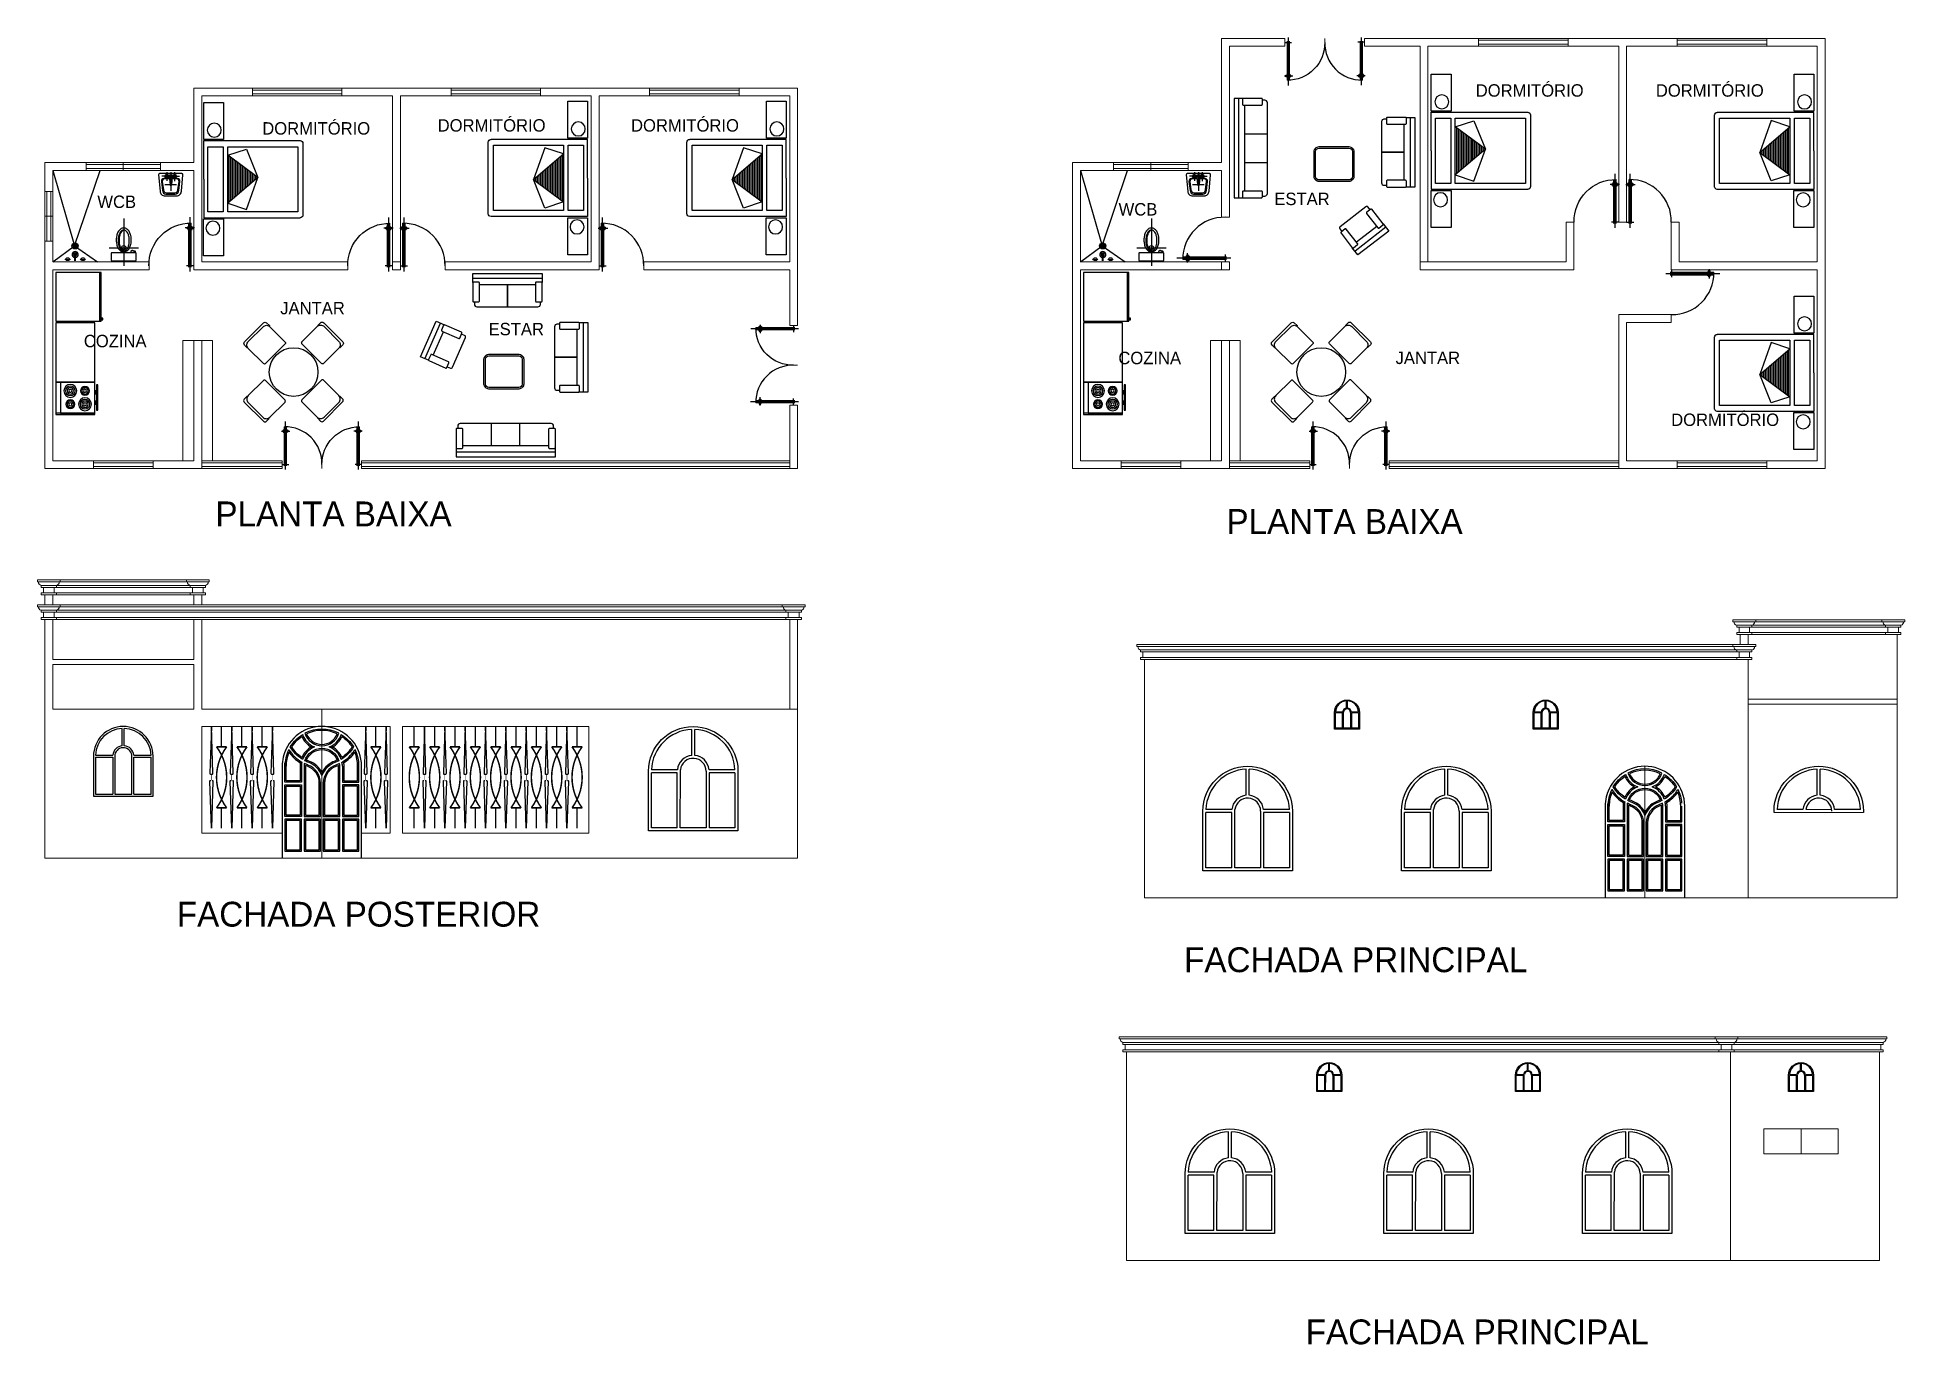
# Model space of a CAD drawing. Header units: millimetres. Extents: x -0.2 to 37.4, y -17.7 to 8.6.
import ezdxf

# ---------------------------------------------------------------- set-up
doc = ezdxf.new("R2010")
doc.units = ezdxf.units.MM
for name, color, linetype, lineweight in [('Arquitectonico', 7, 'Continuous', 30), ('Fachada P', 7, 'Continuous', 20), ('planta', 7, 'Continuous', 9), ('VENTANA', 5, 'Continuous', 5)]:
    doc.layers.add(name, color=color, linetype=linetype, lineweight=lineweight)
for name, color, linetype in [('CORTEA-A', 7, 'Continuous'), ('detalles', 7, 'Continuous'), ('MUEBLES', 7, 'Continuous'), ('P-ARQ', 7, 'Continuous')]:
    doc.layers.add(name, color=color, linetype=linetype)

msp = doc.modelspace()

# ---------------------------------------------------------------- texts
at = {"color": 1}
for s, height, p in [('DORMITÓRIO', 0.25, (28.734, 7.406)), ('DORMITÓRIO', 0.25, (32.361, 7.406)), ('DORMITÓRIO', 0.25, (4.299, 6.643)), ('DORMITÓRIO', 0.25, (7.831, 6.703)), ('DORMITÓRIO', 0.25, (11.725, 6.703)), ('WCB', 0.25, (0.978, 5.166)), ('WCB', 0.25, (21.543, 5.014)), ('ESTAR', 0.25, (24.679, 5.224)), ('JANTAR', 0.25, (4.661, 3.026)), ('ESTAR', 0.25, (8.857, 2.604)), ('COZINA', 0.25, (0.706, 2.363)), ('COZINA', 0.25, (21.538, 2.022)), ('JANTAR', 0.25, (27.12, 2.025)), ('DORMITÓRIO', 0.25, (32.67, 0.779)), ('PLANTA BAIXA', 0.5, (3.356, -1.241)), ('PLANTA BAIXA', 0.5, (23.715, -1.394)), ('FACHADA POSTERIOR', 0.5, (2.579, -9.297)), ('FACHADA PRINCIPAL', 0.5, (22.862, -10.214)), ('FACHADA PRINCIPAL', 0.5, (25.311, -17.703))]:
    msp.add_text(s, height=height, dxfattribs=at).set_placement(p)

# ---------------------------------------------------------------- blocks, each defined once
blk = doc.blocks.new('CAMA-MAT')
at = {"layer": 'MUEBLES'}
for p, q in [((0.027, 0.981), (-0.67, 0.981)), ((-0.67, 0.981), (-0.67, -0.769)), ((0.027, 0.981), (0.727, 0.981)), ((0.727, 0.981), (0.727, -0.769)), ((0.621, 0.547), (-0.561, 0.547)), ((-0.561, 0.547), (-0.561, -0.727)), ((-0.388, 0.525), (0.442, 0.525)), ((-0.366, 0.495), (0.42, 0.495)), ((-0.344, 0.465), (0.395, 0.465)), ((-0.322, 0.435), (0.369, 0.435)), ((-0.299, 0.405), (0.344, 0.405)), ((-0.277, 0.375), (0.318, 0.375)), ((-0.255, 0.345), (0.293, 0.345)), ((0.621, -0.727), (0.621, 0.547)), ((-0.233, 0.315), (0.268, 0.315)), ((-0.211, 0.285), (0.242, 0.285)), ((-0.189, 0.255), (0.217, 0.255)), ((-0.166, 0.225), (0.191, 0.225)), ((-0.144, 0.195), (0.166, 0.195)), ((-0.122, 0.165), (0.14, 0.165)), ((-0.1, 0.135), (0.115, 0.135)), ((-0.078, 0.105), (0.089, 0.105)), ((-0.055, 0.075), (0.064, 0.075)), ((-0.033, 0.045), (0.038, 0.045)), ((-0.62, -0.819), (0.677, -0.819)), ((-0.561, -0.727), (0.621, -0.727))]:
    blk.add_line(p, q, dxfattribs=at)
for points in [[(-0.561, 0.628), (0.621, 0.628), (0.621, 0.908), (-0.561, 0.908)], [(-0.404, 0.547), (-0.517, 0.208), (0, 0)], [(0.465, 0.547), (0.578, 0.208), (0, 0)]]:
    blk.add_lwpolyline(points, close=True, dxfattribs=at)
for centre, start, end in [((-0.62, -0.769), 180, 270), ((0.677, -0.769), 270, 0)]:
    blk.add_arc(centre, 0.05, start, end, dxfattribs=at)
blk = doc.blocks.new('BURO2')
at = {"layer": 'MUEBLES'}
blk.add_lwpolyline([(-0.193, 0.414), (-0.193, -0.33), (0.207, -0.33), (0.207, 0.414)], close=True, dxfattribs=at)
blk.add_circle((0.019, 0.228), 0.141, dxfattribs=at)
blk = doc.blocks.new('SILLON')
at = {"layer": 'MUEBLES'}
for p, q in [((-0.443, -0.05), (0.113, 0.505)), ((-0.259, -0.043), (0.106, 0.321))]:
    blk.add_line(p, q, dxfattribs=at)
blk.add_lwpolyline([(-0.378, -0.115), (-0.51, 0.017), (0.046, 0.572), (0.177, 0.442)], dxfattribs=at)
for points in [[(0.155, 0.442), (0.081, 0.367, 0.414214), (0.081, 0.346), (0.343, 0.084, 0.414214), (0.364, 0.084), (0.438, 0.159, 0.414214), (0.438, 0.18), (0.177, 0.442, 0.414214)], [(-0.305, -0.019), (-0.379, -0.093, 0.414214), (-0.379, -0.114), (-0.117, -0.376, 0.414214), (-0.096, -0.376), (-0.022, -0.302, 0.414214), (-0.022, -0.28), (-0.284, -0.019, 0.414214)]]:
    blk.add_lwpolyline(points, format="xyb", close=True, dxfattribs=at)
blk.add_lwpolyline([(-0.082, -0.362), (-0.033, -0.411, 0.414214), (0.01, -0.411), (0.474, 0.053, 0.414214), (0.474, 0.095), (0.424, 0.145)], format="xyb", dxfattribs=at)
blk = doc.blocks.new('SOFA2')
at = {"layer": 'MUEBLES'}
for p, q in [((0.002, 0.433), (0.002, -0.017)), ((0.002, -0.017), (0.002, 0.433)), ((0.702, -0.142), (-0.698, -0.142)), ((0.567, -0.017), (-0.563, -0.017))]:
    blk.add_line(p, q, dxfattribs=at)
blk.add_lwpolyline([(0.667, 0.333), (0.667, 0.383, 0.414214), (0.617, 0.433), (-0.613, 0.433, 0.414214), (-0.663, 0.383), (-0.663, 0.333)], format="xyb", dxfattribs=at)
for points in [[(-0.683, -0.067), (-0.578, -0.067, 0.414214), (-0.563, -0.052), (-0.563, 0.318, 0.414214), (-0.578, 0.333), (-0.683, 0.333, 0.414214), (-0.698, 0.318), (-0.698, -0.052, 0.414214)], [(0.582, -0.067), (0.687, -0.067, 0.414214), (0.702, -0.052), (0.702, 0.318, 0.414214), (0.687, 0.333), (0.582, 0.333, 0.414214), (0.567, 0.318), (0.567, -0.052, 0.414214)]]:
    blk.add_lwpolyline(points, format="xyb", close=True, dxfattribs=at)
blk.add_lwpolyline([(0.702, -0.054), (0.702, -0.237), (-0.698, -0.237), (-0.698, -0.054)], dxfattribs=at)
blk = doc.blocks.new('MESAC')
at = {"layer": 'MUEBLES'}
for points in [[(0.378, -0.29, -0.414214), (0.278, -0.39), (-0.222, -0.39, -0.414214), (-0.322, -0.29), (-0.322, 0.31, -0.414214), (-0.222, 0.41), (0.278, 0.41, -0.414214), (0.378, 0.31)], [(0.348, -0.29, -0.414214), (0.278, -0.36), (-0.222, -0.36, -0.414214), (-0.292, -0.29), (-0.292, 0.31, -0.414214), (-0.222, 0.38), (0.278, 0.38, -0.414214), (0.348, 0.31)]]:
    blk.add_lwpolyline(points, format="xyb", close=True, dxfattribs=at)
blk = doc.blocks.new('SOFA3')
at = {"layer": 'MUEBLES'}
for p, q in [((0.151, 0.846), (0.151, -0.884)), ((0.276, 0.981), (0.276, -1.019)), ((0.151, 0.269), (-0.299, 0.269)), ((0.151, -0.307), (-0.299, -0.307))]:
    blk.add_line(p, q, dxfattribs=at)
blk.add_lwpolyline([(-0.199, 0.946), (-0.249, 0.946, 0.414214), (-0.299, 0.896), (-0.299, -0.934, 0.414214), (-0.249, -0.984), (-0.199, -0.984)], format="xyb", dxfattribs=at)
for points in [[(0.201, 0.861), (0.201, 0.966, 0.414214), (0.186, 0.981), (-0.184, 0.981, 0.414214), (-0.199, 0.966), (-0.199, 0.861, 0.414214), (-0.184, 0.846), (0.186, 0.846, 0.414214)], [(0.201, -1.004), (0.201, -0.899, 0.414214), (0.186, -0.884), (-0.184, -0.884, 0.414214), (-0.199, -0.899), (-0.199, -1.004, 0.414214), (-0.184, -1.019), (0.186, -1.019, 0.414214)]]:
    blk.add_lwpolyline(points, format="xyb", close=True, dxfattribs=at)
blk.add_lwpolyline([(0.184, -1.019), (0.371, -1.019), (0.371, 0.981), (0.185, 0.981)], dxfattribs=at)
blk = doc.blocks.new('LAVABO1')
at = {"layer": 'MUEBLES'}
for p, q in [((0, 0.178), (-0.176, 0.178)), ((0.119, 0.001), (-0.118, 0.001)), ((-0.08, 0.257), (-0.08, 0.079)), ((-0.03, 0.178), (-0.014, 0.001)), ((0, 0.257), (0, -0.118)), ((0, 0.178), (0.177, 0.178)), ((0.03, 0.178), (0.015, 0.001)), ((0.078, 0.257), (0.078, 0.077))]:
    blk.add_line(p, q, dxfattribs=at)
blk.add_lwpolyline([(0.115, -0.224, 0.414214), (0.215, -0.124), (0.244, 0.204, 0.439485), (0.224, 0.226), (-0.223, 0.226, 0.439485), (-0.243, 0.204), (-0.215, -0.124, 0.414214), (-0.115, -0.224)], format="xyb", close=True, dxfattribs=at)
for points in [[(-0.025, 0.128), (-0.139, 0.128, 0.450662), (-0.189, 0.071), (-0.166, -0.116, 0.414214), (-0.096, -0.186), (0.092, -0.186, 0.414214), (0.162, -0.116), (0.185, 0.071, 0.450662), (0.136, 0.128), (0.026, 0.128)], [(-0.025, 0.12), (-0.125, 0.12, 0.450662), (-0.17, 0.07), (-0.149, -0.098, 0.414214), (-0.086, -0.161), (0.083, -0.161, 0.414214), (0.146, -0.098), (0.167, 0.07, 0.450662), (0.122, 0.12), (0.025, 0.12)]]:
    blk.add_lwpolyline(points, format="xyb", dxfattribs=at)
for points in [[(-0.106, 0.178), (-0.099, 0.159), (-0.08, 0.151), (-0.061, 0.159), (-0.053, 0.178), (-0.061, 0.197), (-0.08, 0.205), (-0.099, 0.197)], [(0.051, 0.178), (0.059, 0.159), (0.078, 0.151), (0.097, 0.159), (0.105, 0.178), (0.097, 0.197), (0.078, 0.205), (0.059, 0.197)]]:
    blk.add_lwpolyline(points, close=True, dxfattribs=at)
for centre, radius in [((-0.08, 0.178), 0.0359), ((-0.08, 0.178), 0.00995), ((0, 0.178), 0.0299), ((0, 0.001), 0.0148), ((0, 0.178), 0.0129), ((0.078, 0.178), 0.0359), ((0.078, 0.178), 0.00995)]:
    blk.add_circle(centre, radius, dxfattribs=at)
blk = doc.blocks.new('INO2')
at = {"layer": 'MUEBLES'}
for p, q in [((0.292, 0), (-0.296, 0)), ((-0.168, 0.099), (-0.168, 0.091)), ((-0.15, 0.099), (-0.168, 0.099)), ((-0.15, 0.091), (-0.15, 0.099)), ((0, -0.586), (0, 0.366))]:
    blk.add_line(p, q, dxfattribs=at)
for points in [[(-0.236, 0.263, 0.414214), (-0.247, 0.252), (-0.247, 0.111, 0.414214), (-0.236, 0.1), (0.242, 0.1, 0.414214), (0.253, 0.111), (0.253, 0.252, 0.414214), (0.242, 0.263)], [(-0.143, 0.081), (-0.143, 0.091), (-0.228, 0.091, 0.647178), (-0.234, 0.076, 0.214198), (-0.221, 0.07), (-0.21, 0.07), (-0.18, 0.055, 0.120987), (-0.177, 0.054), (-0.169, 0.054, 0.414214)], [(-0.15, -0.156, 0.054214), (-0.141, -0.244, 0.068049), (-0.115, -0.315, 0.105448), (-0.064, -0.375, 0.167062), (0.001, -0.397, 0.167062), (0.067, -0.375, 0.105448), (0.117, -0.315, 0.068049), (0.143, -0.244, 0.054214), (0.153, -0.156, 0.054214), (0.143, -0.068, 0.068049), (0.117, 0.003, 0.105448), (0.067, 0.063, 0.167062), (0.001, 0.085, 0.167062), (-0.064, 0.063, 0.105448), (-0.115, 0.003, 0.068049), (-0.141, -0.068, 0.054214)], [(-0.111, -0.145, 0.054214), (-0.102, -0.231, 0.068049), (-0.078, -0.296, 0.105448), (-0.037, -0.345, 0.167062), (0.002, -0.358, 0.167062), (0.041, -0.345, 0.105448), (0.082, -0.296, 0.068049), (0.106, -0.231, 0.054214), (0.115, -0.145, 0.054214), (0.106, -0.059, 0.068049), (0.082, 0.006, 0.105448), (0.041, 0.055, 0.167062), (0.002, 0.068, 0.167062), (-0.037, 0.055, 0.105448), (-0.078, 0.006, 0.068049), (-0.102, -0.059, 0.054214)]]:
    blk.add_lwpolyline(points, format="xyb", close=True, dxfattribs=at)
blk.add_lwpolyline([(-0.008, -0.357, 0.127551), (0.021, -0.345, 0.105448), (0.063, -0.296, 0.068049), (0.086, -0.231, 0.054214), (0.096, -0.145, 0.054214), (0.086, -0.059, 0.068049), (0.063, 0.006, 0.105448), (0.021, 0.055, 0.127551), (-0.008, 0.068, 0.167062)], format="xyb", dxfattribs=at)
blk.add_circle((0, 0), 0.0422, dxfattribs=at)
blk.add_solid([(-0.15, 0.091), (-0.168, 0.091), (-0.15, 0.099), (-0.168, 0.099)], dxfattribs=at)
blk = doc.blocks.new('PUERTA90')
at = {"layer": 'MUEBLES'}
for p, q in [((-0.942, 0.769), (-0.75, 0.769)), ((-0.899, 0.789), (-0.899, 0.749)), ((-0.878, 0.783), (-0.899, 0.783)), ((-0.889, 0.726), (-0.889, 0.805)), ((-0.878, -0.031), (-0.878, 0.869)), ((-0.878, 0.755), (-0.878, 0.783)), ((-0.853, -0.12), (-0.853, 0.988)), ((-0.828, -0.031), (-0.828, 0.869)), ((-0.828, 0.783), (-0.828, 0.755)), ((-0.806, 0.783), (-0.828, 0.783)), ((-0.817, 0.726), (-0.817, 0.805)), ((-0.806, 0.749), (-0.806, 0.789)), ((-0.899, 0.755), (-0.878, 0.755)), ((-0.828, 0.755), (-0.806, 0.755)), ((-0.928, -0.006), (-0.778, -0.006))]:
    blk.add_line(p, q, dxfattribs=at)
for centre, radius, start, end in [((-0.899, 0.769), 0.02, 90, 270), ((-0.866, 0.012), 0.856, 358.9431, 90.7969), ((-0.806, 0.769), 0.02, 270, 90)]:
    blk.add_arc(centre, radius, start, end, dxfattribs=at)
for points in [[(-0.899, 0.755), (-0.899, 0.783), (-0.878, 0.755), (-0.878, 0.783)], [(-0.878, 0.819), (-0.878, 0.869), (-0.828, 0.819), (-0.828, 0.869)], [(-0.828, 0.755), (-0.828, 0.783), (-0.806, 0.755), (-0.806, 0.783)], [(-0.878, -0.031), (-0.878, 0.019), (-0.828, -0.031), (-0.828, 0.019)]]:
    blk.add_solid(points, dxfattribs=at)
blk = doc.blocks.new('Puerta80')
at = {"layer": 'P-ARQ', "xscale": -0.8888888000000001, "yscale": 0.8888888000000001, "zscale": 0.8888888, "rotation": 180}
blk.add_blockref('PUERTA90', (0.759, 0.218), dxfattribs=at)
blk = doc.blocks.new('REGA1')
at = {"layer": 'MUEBLES'}
for p, q in [((-0.179, 0.283), (-0.179, 0.3)), ((-0.159, 0.283), (-0.159, 0.3)), ((-0.138, 0.283), (-0.138, 0.3)), ((-0.061, -0.002), (-0.026, 0.056)), ((-0.054, -0.028), (0.001, 0.061)), ((-0.041, -0.045), (0.022, 0.057)), ((-0.025, -0.056), (0.039, 0.047)), ((-0.004, -0.061), (0.053, 0.031)), ((0.022, -0.057), (0.061, 0.006)), ((0.129, 0.283), (0.129, 0.3)), ((0.15, 0.283), (0.15, 0.3)), ((0.17, 0.283), (0.17, 0.3))]:
    blk.add_line(p, q, dxfattribs=at)
for points in [[(-0.204, 0.283), (-0.113, 0.283, -1)], [(0.104, 0.283), (0.195, 0.283, -1)]]:
    blk.add_lwpolyline(points, format="xyb", close=True, dxfattribs=at)
blk.add_lwpolyline([(-0.012, 0.3), (-0.012, 0.174, 1), (0.008, 0.174), (0.008, 0.3)], format="xyb", dxfattribs=at)
blk.add_circle((0, 0), 0.0614, dxfattribs=at)
for radius, start, end in [(0.0612, 99.4458, 80.6421), (0.0319, 108.3339, 71.8411)]:
    blk.add_arc((-0.002, 0.174), radius, start, end, dxfattribs=at)
blk = doc.blocks.new('Cocina')
at = {"layer": 'Arquitectonico'}
for points in [[(-0.389, 1.543), (0.398, 1.543), (0.398, 1.514), (-0.389, 1.514)], [(-0.389, 1.543), (0.398, 1.543), (0.398, 0.888), (-0.389, 0.888)], [(-0.291, 1.514), (0.398, 1.514), (0.398, 0.888), (-0.291, 0.888)], [(0.398, 1.335), (0.431, 1.335), (0.431, 1.275), (0.398, 1.275)], [(0.431, 1.454), (0.463, 1.454), (0.463, 0.947), (0.431, 0.947)], [(-0.389, 0.888), (0.398, 0.888), (0.398, -0.305), (-0.389, -0.305)], [(0.398, 1.126), (0.431, 1.126), (0.431, 1.066), (0.398, 1.066)], [(-0.389, -0.335), (0.529, -0.335), (0.529, -1.318), (-0.389, -1.318)], [(0.496, -0.335), (0.529, -0.335), (0.529, -1.318), (0.496, -1.318)], [(0.529, -0.364), (0.562, -0.364), (0.562, -0.394), (0.529, -0.394)]]:
    blk.add_lwpolyline(points, close=True, dxfattribs=at)
for centre, radius in [((-0.094, 1.066), 0.13), ((-0.094, 1.066), 0.0957), ((-0.094, 1.335), 0.0886), ((-0.094, 1.066), 0.0645), ((-0.094, 1.335), 0.0637), ((-0.094, 1.335), 0.0316), ((0.201, 1.335), 0.13), ((0.201, 1.335), 0.0957), ((0.201, 1.066), 0.0886), ((0.201, 1.335), 0.0645), ((0.201, 1.066), 0.0637), ((0.201, 1.335), 0.0298), ((-0.094, 1.066), 0.0298), ((0.201, 1.066), 0.0316)]:
    blk.add_circle(centre, radius, dxfattribs=at)
blk = doc.blocks.new('Puerta100')
at = {"layer": 'P-ARQ', "xscale": 1.11111111, "yscale": 1.11111111, "zscale": 1.11111111}
blk.add_blockref('PUERTA90', (0.92, 0.035), dxfattribs=at)
blk = doc.blocks.new('COMEDOR4')
at = {"layer": 'MUEBLES', "color": 3}
for points in [[(-0.35, 0.666, 0.414214), (-0.35, 0.668), (-0.39, 0.708, 0.414214), (-0.434, 0.708), (-0.709, 0.433, 0.414214), (-0.709, 0.389), (-0.669, 0.349, 0.414214), (-0.667, 0.349, 0.414214)], [(0.347, 0.663, -0.414214), (0.347, 0.665), (0.387, 0.705, -0.414214), (0.431, 0.705), (0.706, 0.43, -0.414214), (0.706, 0.386), (0.666, 0.346, -0.414214), (0.664, 0.346, -0.414214)], [(-0.664, -0.348, 0.414214), (-0.666, -0.348), (-0.706, -0.388, 0.414214), (-0.706, -0.433), (-0.431, -0.707, 0.414214), (-0.387, -0.707), (-0.347, -0.667, 0.414214), (-0.347, -0.665, 0.414214)], [(0.666, -0.35, -0.414214), (0.668, -0.35), (0.708, -0.39, -0.414214), (0.708, -0.434), (0.433, -0.709, -0.414214), (0.389, -0.709), (0.349, -0.669, -0.414214), (0.349, -0.667, -0.414214)]]:
    blk.add_lwpolyline(points, format="xyb", dxfattribs=at)
at = {"layer": 'MUEBLES'}
for points in [[(-0.405, 0.122), (-0.122, 0.405, 0.414214), (-0.122, 0.433), (-0.341, 0.653, 0.414214), (-0.44, 0.653), (-0.652, 0.44, 0.414214), (-0.652, 0.342), (-0.433, 0.122, 0.414214)], [(0.402, 0.119), (0.119, 0.402, -0.414214), (0.119, 0.43), (0.338, 0.65, -0.414214), (0.437, 0.65), (0.65, 0.437, -0.414214), (0.65, 0.338), (0.43, 0.119, -0.414214)], [(-0.12, -0.403), (-0.403, -0.12, 0.414214), (-0.432, -0.12), (-0.651, -0.34, 0.414214), (-0.651, -0.439), (-0.439, -0.651, 0.414214), (-0.34, -0.651), (-0.12, -0.432, 0.414214)], [(0.122, -0.405), (0.405, -0.122, -0.414214), (0.433, -0.122), (0.653, -0.341, -0.414214), (0.653, -0.44), (0.44, -0.652, -0.414214), (0.342, -0.652), (0.122, -0.433, -0.414214)]]:
    blk.add_lwpolyline(points, format="xyb", close=True, dxfattribs=at)
blk.add_circle((-0.002, -0.002), 0.35, dxfattribs=at)

# ---------------------------------------------------------------- linework, layer by layer
at = {"layer": 'CORTEA-A'}
for p, q in [((26.133, -4.899), (26.133, -4.754)), ((26.15, -4.899), (26.15, -4.754)), ((30.133, -4.899), (30.133, -4.754)), ((30.15, -4.899), (30.15, -4.754)), ((26.053, -4.979), (25.908, -4.979)), ((25.908, -5.304), (25.908, -4.995)), ((26.053, -4.995), (25.908, -4.995)), ((26.053, -5.304), (26.053, -4.995)), ((26.069, -5.304), (26.07, -4.979)), ((26.214, -4.987), (26.214, -5.304)), ((26.375, -4.979), (26.23, -4.979)), ((26.375, -4.995), (26.23, -4.995)), ((26.23, -4.995), (26.23, -5.304)), ((26.375, -4.995), (26.375, -5.304)), ((26.392, -5.048), (26.392, -5.32)), ((30.053, -4.979), (29.908, -4.979)), ((30.053, -4.995), (29.908, -4.995)), ((29.908, -5.304), (29.908, -4.995)), ((30.053, -5.304), (30.053, -4.995)), ((30.069, -5.304), (30.07, -4.979)), ((30.214, -4.987), (30.214, -5.304)), ((30.375, -4.979), (30.23, -4.979)), ((30.23, -4.995), (30.23, -5.304)), ((30.375, -4.995), (30.23, -4.995)), ((30.375, -4.995), (30.375, -5.304)), ((30.392, -5.048), (30.392, -5.32)), ((1.48, -5.657), (1.48, -5.309)), ((1.52, -5.657), (1.52, -5.309)), ((12.947, -5.851), (12.947, -5.33)), ((13.008, -5.851), (13.008, -5.33)), ((26.053, -5.304), (25.908, -5.304)), ((26.214, -5.304), (26.069, -5.304)), ((26.375, -5.304), (26.23, -5.304)), ((30.053, -5.304), (29.908, -5.304)), ((30.214, -5.304), (30.069, -5.304)), ((30.375, -5.304), (30.23, -5.304)), ((0.94, -5.849), (1.288, -5.849)), ((0.94, -5.889), (1.287, -5.889)), ((0.94, -5.889), (0.94, -6.629)), ((1.287, -5.889), (1.287, -6.629)), ((1.327, -5.869), (1.327, -6.629)), ((1.673, -6.629), (1.672, -5.849)), ((1.712, -5.849), (2.06, -5.849)), ((1.713, -5.889), (2.06, -5.889)), ((1.713, -6.629), (1.713, -5.889)), ((2.06, -6.629), (2.06, -5.889)), ((5.913, -6.069), (5.913, -6.389)), ((5.913, -6.389), (6.247, -6.389)), ((6.247, -6.389), (6.247, -6.069)), ((6.3, -7.919), (6.3, -6.069)), ((12.659, -6.14), (12.137, -6.14)), ((12.657, -6.2), (12.137, -6.2)), ((12.137, -7.311), (12.137, -6.2)), ((12.657, -7.311), (12.657, -6.2)), ((12.717, -7.311), (12.719, -6.14)), ((13.238, -6.17), (13.238, -7.311)), ((13.818, -6.14), (13.296, -6.14)), ((13.818, -6.2), (13.298, -6.2)), ((13.298, -6.2), (13.298, -7.311)), ((13.818, -6.2), (13.818, -7.311)), ((24.112, -6.652), (24.112, -6.131)), ((24.172, -6.652), (24.172, -6.131)), ((28.112, -6.652), (28.112, -6.131)), ((28.172, -6.652), (28.172, -6.131)), ((35.612, -6.652), (35.612, -6.131)), ((35.672, -6.652), (35.672, -6.131)), ((0.94, -6.629), (1.287, -6.629)), ((1.327, -6.629), (1.673, -6.629)), ((1.713, -6.629), (2.06, -6.629)), ((23.823, -6.941), (23.301, -6.941)), ((23.301, -8.112), (23.301, -7.001)), ((23.821, -7.001), (23.301, -7.001)), ((23.821, -8.112), (23.821, -7.001)), ((23.881, -8.112), (23.883, -6.941)), ((24.402, -6.971), (24.402, -8.112)), ((24.982, -6.941), (24.461, -6.941)), ((24.462, -7.001), (24.462, -8.112)), ((24.982, -7.001), (24.462, -7.001)), ((24.982, -7.001), (24.982, -8.112)), ((27.823, -6.941), (27.301, -6.941)), ((27.301, -8.112), (27.301, -7.001)), ((27.821, -7.001), (27.301, -7.001)), ((27.821, -8.112), (27.821, -7.001)), ((27.881, -8.112), (27.883, -6.941)), ((28.402, -6.971), (28.402, -8.112)), ((28.982, -6.941), (28.461, -6.941)), ((28.462, -7.001), (28.462, -8.112)), ((28.982, -7.001), (28.462, -7.001)), ((28.982, -7.001), (28.982, -8.112)), ((32.555, -6.87), (32.555, -7.19)), ((32.888, -7.19), (32.888, -6.87)), ((32.942, -8.72), (32.942, -6.87)), ((35.323, -6.941), (34.801, -6.941)), ((36.482, -6.941), (35.961, -6.941)), ((12.657, -7.311), (12.137, -7.311)), ((13.238, -7.311), (12.717, -7.311)), ((13.818, -7.311), (13.298, -7.311)), ((32.555, -7.19), (32.888, -7.19)), ((23.821, -8.112), (23.301, -8.112)), ((24.402, -8.112), (23.881, -8.112)), ((24.982, -8.112), (24.462, -8.112)), ((27.821, -8.112), (27.301, -8.112)), ((28.402, -8.112), (27.881, -8.112)), ((28.982, -8.112), (28.462, -8.112)), ((25.696, -12.293), (25.551, -12.293)), ((25.551, -12.601), (25.551, -12.293)), ((25.696, -12.277), (25.552, -12.277)), ((25.696, -12.601), (25.696, -12.293)), ((25.712, -12.601), (25.713, -12.277)), ((25.776, -12.196), (25.776, -12.052)), ((25.793, -12.196), (25.793, -12.052)), ((25.857, -12.285), (25.857, -12.601)), ((26.018, -12.277), (25.873, -12.277)), ((25.874, -12.293), (25.874, -12.601)), ((26.018, -12.293), (25.874, -12.293)), ((26.018, -12.293), (26.018, -12.601)), ((26.035, -12.346), (26.035, -12.618)), ((29.551, -12.601), (29.551, -12.293)), ((29.696, -12.293), (29.551, -12.293)), ((29.696, -12.277), (29.552, -12.277)), ((29.696, -12.601), (29.696, -12.293)), ((29.712, -12.601), (29.713, -12.277)), ((29.776, -12.196), (29.776, -12.052)), ((29.793, -12.196), (29.793, -12.052)), ((29.857, -12.285), (29.857, -12.601)), ((30.018, -12.277), (29.873, -12.277)), ((30.018, -12.293), (29.874, -12.293)), ((29.874, -12.293), (29.874, -12.601)), ((30.018, -12.293), (30.018, -12.601)), ((30.035, -12.346), (30.035, -12.618)), ((35.196, -12.293), (35.051, -12.293)), ((35.051, -12.601), (35.051, -12.293)), ((35.196, -12.277), (35.052, -12.277)), ((35.196, -12.601), (35.196, -12.293)), ((35.212, -12.601), (35.213, -12.277)), ((35.276, -12.196), (35.276, -12.052)), ((35.293, -12.196), (35.293, -12.052)), ((35.357, -12.285), (35.357, -12.601)), ((35.518, -12.277), (35.373, -12.277)), ((35.374, -12.293), (35.374, -12.601)), ((35.518, -12.293), (35.374, -12.293)), ((35.518, -12.293), (35.518, -12.601)), ((35.535, -12.346), (35.535, -12.618)), ((25.696, -12.601), (25.551, -12.601)), ((25.857, -12.601), (25.712, -12.601)), ((26.018, -12.601), (25.874, -12.601)), ((29.696, -12.601), (29.551, -12.601)), ((29.857, -12.601), (29.712, -12.601)), ((30.018, -12.601), (29.874, -12.601)), ((35.196, -12.601), (35.051, -12.601)), ((35.357, -12.601), (35.212, -12.601)), ((35.518, -12.601), (35.374, -12.601)), ((23.755, -13.95), (23.755, -13.429)), ((23.815, -13.95), (23.815, -13.429)), ((27.755, -13.95), (27.755, -13.429)), ((27.815, -13.95), (27.815, -13.429)), ((31.755, -13.95), (31.755, -13.429)), ((31.815, -13.95), (31.815, -13.429)), ((23.466, -14.239), (22.945, -14.239)), ((23.524, -15.41), (23.526, -14.239)), ((24.045, -14.269), (24.045, -15.41)), ((24.625, -14.239), (24.104, -14.239)), ((27.466, -14.239), (26.945, -14.239)), ((27.524, -15.41), (27.526, -14.239)), ((28.045, -14.269), (28.045, -15.41)), ((28.625, -14.239), (28.104, -14.239)), ((31.466, -14.239), (30.945, -14.239)), ((31.524, -15.41), (31.526, -14.239)), ((32.045, -14.269), (32.045, -15.41)), ((32.625, -14.239), (32.104, -14.239)), ((22.944, -15.41), (22.944, -14.299)), ((23.464, -14.299), (22.944, -14.299)), ((23.464, -15.41), (23.464, -14.299)), ((24.105, -14.299), (24.105, -15.41)), ((24.625, -14.299), (24.105, -14.299)), ((24.625, -14.299), (24.625, -15.41)), ((26.944, -15.41), (26.944, -14.299)), ((27.464, -14.299), (26.944, -14.299)), ((27.464, -15.41), (27.464, -14.299)), ((28.105, -14.299), (28.105, -15.41)), ((28.625, -14.299), (28.105, -14.299)), ((28.625, -14.299), (28.625, -15.41)), ((30.944, -15.41), (30.944, -14.299)), ((31.464, -14.299), (30.944, -14.299)), ((31.464, -15.41), (31.464, -14.299)), ((32.105, -14.299), (32.105, -15.41)), ((32.625, -14.299), (32.105, -14.299)), ((32.625, -14.299), (32.625, -15.41)), ((23.464, -15.41), (22.944, -15.41)), ((24.045, -15.41), (23.524, -15.41)), ((24.625, -15.41), (24.105, -15.41)), ((27.464, -15.41), (26.944, -15.41)), ((28.045, -15.41), (27.524, -15.41)), ((28.625, -15.41), (28.105, -15.41)), ((31.464, -15.41), (30.944, -15.41)), ((32.045, -15.41), (31.524, -15.41)), ((32.625, -15.41), (32.105, -15.41))]:
    msp.add_line(p, q, dxfattribs=at)
for points in [[(25.892, -4.987, -1), (26.392, -4.987), (26.392, -5.32), (25.892, -5.32)], [(29.892, -4.987, -1), (30.392, -4.987), (30.392, -5.32), (29.892, -5.32)], [(2.1, -5.869, 1), (0.9, -5.869), (0.9, -6.669), (2.1, -6.669)], [(5.097, -5.472, 0.166551), (5.29, -5.682, 0.166551), (5.097, -5.892, -0.102827), (4.893, -5.682, -0.102827)], [(5.843, -5.406, 0.243108), (5.157, -5.406, 0.729325), (5.843, -5.406, 0.729325)], [(5.903, -5.472, -0.102827), (6.107, -5.682, -0.102827), (5.903, -5.892, 0.166551), (5.71, -5.682, 0.166551)], [(12.077, -6.17, -1), (13.878, -6.17), (13.878, -7.371), (12.077, -7.371)], [(5.157, -5.959, -0.729325), (5.843, -5.959, -0.025153), (5.774, -5.99, 0.226323), (5.5, -6.258, 0.218896), (5.241, -5.997, -0.024333)], [(5.19, -5.946, -0.678042), (5.81, -5.946, -0.016842), (5.765, -5.965, 0.191765), (5.5, -6.192, 0.184303), (5.251, -5.972, -0.017902)], [(23.241, -6.971, -1), (25.042, -6.971), (25.042, -8.172), (23.241, -8.172)], [(27.241, -6.971, -1), (29.042, -6.971), (29.042, -8.172), (27.241, -8.172)], [(31.739, -6.274, 0.166551), (31.932, -6.484, 0.166551), (31.739, -6.694, -0.102827), (31.534, -6.484, -0.102827)], [(32.484, -6.207, 0.243108), (31.799, -6.207, 0.729325), (32.484, -6.207, 0.729325)], [(32.545, -6.274, -0.102827), (32.749, -6.484, -0.102827), (32.545, -6.694, 0.166551), (32.352, -6.484, 0.166551)], [(31.799, -6.76, -0.729325), (32.484, -6.76, -0.025153), (32.416, -6.792, 0.226323), (32.142, -7.059, 0.218896), (31.883, -6.798, -0.024333)], [(31.832, -6.747, -0.678042), (32.451, -6.747, -0.016842), (32.407, -6.766, 0.191765), (32.142, -6.994, 0.184303), (31.892, -6.773, -0.017902)], [(25.535, -12.285, -1), (26.035, -12.285), (26.035, -12.618), (25.535, -12.618)], [(29.535, -12.285, -1), (30.035, -12.285), (30.035, -12.618), (29.535, -12.618)], [(35.035, -12.285, -1), (35.535, -12.285), (35.535, -12.618), (35.035, -12.618)], [(22.884, -14.269, -1), (24.685, -14.269), (24.685, -15.47), (22.884, -15.47)], [(26.884, -14.269, -1), (28.685, -14.269), (28.685, -15.47), (26.884, -15.47)], [(30.884, -14.269, -1), (32.685, -14.269), (32.685, -15.47), (30.884, -15.47)]]:
    msp.add_lwpolyline(points, format="xyb", close=True, dxfattribs=at)
for points in [[(5.108, -5.425, 0.22645), (5.354, -5.682, 0.221688), (5.11, -5.932, -0.119754), (4.861, -5.682, -0.119754), (5.11, -5.432)], [(5.81, -5.419, 0.226042), (5.19, -5.419, 0.678125), (5.81, -5.419, 0.678125)], [(5.89, -5.432, -0.119754), (6.139, -5.682, -0.119754), (5.89, -5.932, 0.221688), (5.646, -5.682, 0.22645), (5.893, -5.425, 0.22645)], [(4.832, -5.736, 0.114959), (5.095, -5.986, 0.050795), (5.087, -6.069), (5.087, -6.389), (4.753, -6.389), (4.753, -6.069, -0.022355), (4.756, -6.002)], [(4.837, -5.789, 0.094793), (5.066, -5.999, 0.039964), (5.06, -6.069), (5.06, -6.362), (4.78, -6.362), (4.78, -6.069, -0.022355), (4.783, -6.005)], [(5.217, -6.044, -0.024654), (5.145, -6.012, 0.039537), (5.14, -6.069), (5.14, -7.082), (5.473, -7.082), (5.473, -6.409, 0.316897), (5.217, -6.045)], [(5.794, -6.041, 0.325319), (5.527, -6.409), (5.527, -7.082), (5.86, -7.082), (5.86, -6.069, 0.039537), (5.856, -6.012, -0.021134), (5.794, -6.04)], [(6.108, -5.856, -0.068424), (5.934, -5.999, -0.039964), (5.94, -6.069), (5.94, -6.362), (6.22, -6.362), (6.22, -6.069, 0.022355), (6.217, -6.005)], [(5.207, -6.069, -0.013148), (5.167, -6.052, 0.012506), (5.167, -6.069), (5.167, -7.056), (5.447, -7.056), (5.447, -6.409, 0.316897), (5.208, -6.07, 0.316897)], [(5.803, -6.066, 0.325319), (5.553, -6.409), (5.553, -7.056), (5.833, -7.056), (5.833, -6.069, 0.012506), (5.833, -6.052, -0.00963), (5.804, -6.065, -0.00963)], [(31.749, -6.227, 0.22645), (31.996, -6.484, 0.221688), (31.751, -6.734, -0.119754), (31.503, -6.484, -0.119754), (31.751, -6.234)], [(32.451, -6.22, 0.226042), (31.832, -6.22, 0.678125), (32.451, -6.22, 0.678125)], [(32.532, -6.234, -0.119754), (32.78, -6.484, -0.119754), (32.532, -6.734, 0.221688), (32.288, -6.484, 0.22645), (32.534, -6.227, 0.22645)], [(34.741, -7.001), (34.741, -6.971, -1), (36.542, -6.971), (36.542, -7.001)], [(31.473, -6.537, 0.114959), (31.737, -6.787, 0.050795), (31.728, -6.87), (31.728, -7.19), (31.395, -7.19), (31.395, -6.87, -0.022355), (31.398, -6.804)], [(31.478, -6.59, 0.094793), (31.707, -6.8, 0.039964), (31.702, -6.87), (31.702, -7.164), (31.422, -7.164), (31.422, -6.87, -0.022355), (31.424, -6.806)], [(32.75, -6.657, -0.068424), (32.576, -6.8, -0.039964), (32.582, -6.87), (32.582, -7.164), (32.862, -7.164), (32.862, -6.87, 0.022355), (32.859, -6.806)], [(31.858, -6.845, -0.024654), (31.786, -6.814, 0.039537), (31.782, -6.87), (31.782, -7.884), (32.115, -7.884), (32.115, -7.21, 0.316897), (31.858, -6.846)], [(31.849, -6.87, -0.013148), (31.809, -6.854, 0.012506), (31.808, -6.87), (31.808, -7.857), (32.088, -7.857), (32.088, -7.21, 0.316897), (31.849, -6.871, 0.316897)], [(32.436, -6.842, 0.325319), (32.168, -7.21), (32.168, -7.884), (32.502, -7.884), (32.502, -6.87, 0.039537), (32.497, -6.814, -0.021134), (32.435, -6.841)], [(32.444, -6.868, 0.325319), (32.195, -7.21), (32.195, -7.857), (32.475, -7.857), (32.475, -6.87, 0.012506), (32.475, -6.854, -0.00963), (32.445, -6.866, -0.00963)]]:
    msp.add_lwpolyline(points, format="xyb", dxfattribs=at)
for points in [[(4.7, -6.069), (4.7, -7.919)], [(31.342, -6.87), (31.342, -8.72)]]:
    msp.add_lwpolyline(points, dxfattribs=at)
for points in [[(4.753, -6.442), (5.087, -6.442), (5.087, -7.082), (4.753, -7.082)], [(4.78, -6.469), (5.06, -6.469), (5.06, -7.056), (4.78, -7.056)], [(6.247, -6.442), (5.913, -6.442), (5.913, -7.082), (6.247, -7.082)], [(6.22, -6.469), (5.94, -6.469), (5.94, -7.056), (6.22, -7.056)], [(5.087, -7.136), (4.753, -7.136), (4.753, -7.776), (5.087, -7.776)], [(5.14, -7.136), (5.14, -7.776), (5.473, -7.776), (5.473, -7.136)], [(5.86, -7.136), (5.527, -7.136), (5.527, -7.776), (5.86, -7.776)], [(6.247, -7.136), (5.913, -7.136), (5.913, -7.776), (6.247, -7.776)], [(5.06, -7.162), (4.78, -7.162), (4.78, -7.749), (5.06, -7.749)], [(5.167, -7.162), (5.167, -7.749), (5.447, -7.749), (5.447, -7.162)], [(5.833, -7.162), (5.553, -7.162), (5.553, -7.749), (5.833, -7.749)], [(6.22, -7.162), (5.94, -7.162), (5.94, -7.749), (6.22, -7.749)], [(31.395, -7.244), (31.728, -7.244), (31.728, -7.884), (31.395, -7.884)], [(31.422, -7.27), (31.702, -7.27), (31.702, -7.857), (31.422, -7.857)], [(32.888, -7.244), (32.555, -7.244), (32.555, -7.884), (32.888, -7.884)], [(32.862, -7.27), (32.582, -7.27), (32.582, -7.857), (32.862, -7.857)], [(31.728, -7.937), (31.395, -7.937), (31.395, -8.577), (31.728, -8.577)], [(31.702, -7.964), (31.422, -7.964), (31.422, -8.551), (31.702, -8.551)], [(31.782, -7.937), (31.782, -8.577), (32.115, -8.577), (32.115, -7.937)], [(31.808, -7.964), (31.808, -8.551), (32.088, -8.551), (32.088, -7.964)], [(32.502, -7.937), (32.168, -7.937), (32.168, -8.577), (32.502, -8.577)], [(32.475, -7.964), (32.195, -7.964), (32.195, -8.551), (32.475, -8.551)], [(32.888, -7.937), (32.555, -7.937), (32.555, -8.577), (32.888, -8.577)], [(32.862, -7.964), (32.582, -7.964), (32.582, -8.551), (32.862, -8.551)]]:
    msp.add_lwpolyline(points, close=True, dxfattribs=at)
for centre, radius, start, end in [((26.142, -4.987), 0.233, 92.0467, 177.9533), ((26.142, -4.987), 0.233, 2.0467, 87.9533), ((30.142, -4.987), 0.233, 92.0467, 177.9533), ((30.142, -4.987), 0.233, 2.0467, 87.9533), ((26.142, -4.987), 0.0889, 95.3777, 174.6223), ((26.142, -4.987), 0.0722, 0, 173.3767), ((26.142, -4.987), 0.0889, 5.3777, 84.6223), ((30.142, -4.987), 0.0889, 95.3777, 174.6223), ((30.142, -4.987), 0.0722, 0, 173.3767), ((30.142, -4.987), 0.0889, 5.3777, 84.6223), ((1.5, -5.869), 0.56, 92.0467, 177.9533), ((1.5, -5.869), 0.56, 2.0467, 87.9533), ((5.5, -6.069), 0.8, 360, 160.5288), ((12.978, -6.17), 0.841, 92.0467, 177.9533), ((12.978, -6.17), 0.841, 2.0467, 87.9533), ((1.5, -5.869), 0.213, 95.3777, 174.6223), ((1.5, -5.869), 0.173, 6.6233, 180), ((1.5, -5.869), 0.213, 5.3777, 84.6223), ((5.5, -6.069), 0.8, 153.4852, 180), ((5.5, -6.069), 0.747, 153.4852, 180), ((5.5, -6.069), 0.72, 157.1146, 180), ((5.5, -5.296), 0.8, 213.367, 219.2965), ((5.5, -5.296), 0.8, 300.4015, 320.7035), ((5.5, -6.069), 0.413, 360, 11.6313), ((5.5, -5.296), 0.827, 301.7005, 323.3608), ((5.5, -5.296), 0.8, 320.7035, 326.633), ((5.5, -6.069), 0.72, 0, 22.8854), ((5.5, -6.069), 0.747, 4.3824, 26.5148), ((5.5, -6.069), 0.747, 360, 5.1225), ((12.978, -6.17), 0.32, 95.3777, 174.6223), ((12.978, -6.17), 0.26, 0, 173.3767), ((12.978, -6.17), 0.32, 5.3777, 84.6223), ((24.142, -6.971), 0.841, 92.0467, 177.9533), ((24.142, -6.971), 0.841, 2.0467, 87.9533), ((28.142, -6.971), 0.841, 92.0467, 177.9533), ((28.142, -6.971), 0.841, 2.0467, 87.9533), ((32.142, -6.87), 0.8, 360, 160.5288), ((35.642, -6.971), 0.841, 92.0467, 177.9533), ((35.642, -6.971), 0.841, 2.0467, 87.9533), ((24.142, -6.971), 0.32, 95.3777, 174.6223), ((24.142, -6.971), 0.26, 0, 173.3767), ((24.142, -6.971), 0.32, 5.3777, 84.6223), ((28.142, -6.971), 0.32, 95.3777, 174.6223), ((28.142, -6.971), 0.26, 0, 173.3767), ((28.142, -6.971), 0.32, 5.3777, 84.6223), ((32.142, -6.87), 0.8, 153.4852, 180), ((32.142, -6.87), 0.747, 153.4852, 180), ((32.142, -6.87), 0.72, 157.1146, 180), ((32.142, -6.097), 0.8, 213.367, 219.2965), ((32.142, -6.097), 0.8, 300.4015, 320.7035), ((32.142, -6.097), 0.827, 301.7005, 323.3608), ((32.142, -6.097), 0.8, 320.7035, 326.633), ((32.142, -6.87), 0.72, 0, 22.8854), ((32.142, -6.87), 0.747, 4.3824, 26.5148), ((35.642, -6.971), 0.32, 95.3777, 174.6223), ((35.642, -6.971), 0.26, 0, 173.3767), ((35.642, -6.971), 0.32, 5.3777, 84.6223), ((32.142, -6.87), 0.413, 360, 11.6313), ((25.785, -12.285), 0.233, 92.0467, 177.9533), ((25.785, -12.285), 0.0889, 95.3777, 174.6223), ((25.785, -12.285), 0.0722, 0, 173.3767), ((25.785, -12.285), 0.233, 2.0467, 87.9533), ((25.785, -12.285), 0.0889, 5.3777, 84.6223), ((29.785, -12.285), 0.233, 92.0467, 177.9533), ((29.785, -12.285), 0.0889, 95.3777, 174.6223), ((29.785, -12.285), 0.0722, 0, 173.3767), ((29.785, -12.285), 0.233, 2.0467, 87.9533), ((29.785, -12.285), 0.0889, 5.3777, 84.6223), ((35.285, -12.285), 0.233, 92.0467, 177.9533), ((35.285, -12.285), 0.0889, 95.3777, 174.6223), ((35.285, -12.285), 0.0722, 0, 173.3767), ((35.285, -12.285), 0.233, 2.0467, 87.9533), ((35.285, -12.285), 0.0889, 5.3777, 84.6223), ((23.785, -14.269), 0.841, 92.0467, 177.9533), ((23.785, -14.269), 0.841, 2.0467, 87.9533), ((27.785, -14.269), 0.841, 92.0467, 177.9533), ((27.785, -14.269), 0.841, 2.0467, 87.9533), ((31.785, -14.269), 0.841, 92.0467, 177.9533), ((31.785, -14.269), 0.841, 2.0467, 87.9533), ((23.785, -14.269), 0.32, 95.3777, 174.6223), ((23.785, -14.269), 0.26, 0, 173.3767), ((23.785, -14.269), 0.32, 5.3777, 84.6223), ((27.785, -14.269), 0.32, 95.3777, 174.6223), ((27.785, -14.269), 0.26, 0, 173.3767), ((27.785, -14.269), 0.32, 5.3777, 84.6223), ((31.785, -14.269), 0.32, 95.3777, 174.6223), ((31.785, -14.269), 0.26, 0, 173.3767), ((31.785, -14.269), 0.32, 5.3777, 84.6223)]:
    msp.add_arc(centre, radius, start, end, dxfattribs=at)
at = {"layer": 'CORTEA-A', "color": 2}
for centre in [(5.5, -5.296), (32.142, -6.097)]:
    msp.add_arc(centre, 0.827, 216.6392, 217.7997, dxfattribs=at)
at = {"layer": 'detalles'}
for p, q in [((3.48, -5.678), (3.48, -5.268)), ((3.89, -5.678), (3.89, -5.268)), ((4.3, -5.678), (4.3, -5.268)), ((6.588, -5.678), (6.588, -5.268)), ((7.361, -5.678), (7.361, -5.268)), ((7.771, -5.678), (7.771, -5.268)), ((8.181, -5.678), (8.181, -5.268)), ((8.59, -5.678), (8.59, -5.268)), ((9, -5.678), (9, -5.268)), ((9.41, -5.678), (9.41, -5.268)), ((9.819, -5.678), (9.819, -5.268)), ((10.229, -5.678), (10.229, -5.268)), ((10.639, -5.678), (10.639, -5.268)), ((3.48, -7.317), (3.48, -6.907)), ((3.89, -7.317), (3.89, -6.907)), ((4.3, -7.317), (4.3, -6.907)), ((6.588, -7.317), (6.588, -6.907)), ((7.361, -7.317), (7.361, -6.907)), ((7.771, -7.317), (7.771, -6.907)), ((8.181, -7.317), (8.181, -6.907)), ((8.59, -7.317), (8.59, -6.907)), ((9, -7.317), (9, -6.907)), ((9.41, -7.317), (9.41, -6.907)), ((9.819, -7.317), (9.819, -6.907)), ((10.229, -7.317), (10.229, -6.907)), ((10.639, -7.317), (10.639, -6.907))]:
    msp.add_line(p, q, dxfattribs=at)
for points in [[(3.287, -6.231, 0.423589), (3.306, -6.212), (3.275, -5.268), (3.245, -6.212, 0.423589), (3.264, -6.231)], [(3.697, -6.231, 0.423589), (3.715, -6.212), (3.685, -5.268), (3.655, -6.212, 0.423589), (3.673, -6.231)], [(4.107, -6.231, 0.423589), (4.125, -6.212), (4.095, -5.268), (4.065, -6.212, 0.423589), (4.083, -6.231)], [(4.516, -6.231, 0.423589), (4.535, -6.212), (4.505, -5.268), (4.474, -6.212, 0.423589), (4.493, -6.231)], [(6.394, -6.231, 0.423589), (6.413, -6.212), (6.383, -5.268), (6.353, -6.212, 0.423589), (6.371, -6.231)], [(6.804, -6.231, 0.423589), (6.822, -6.212), (6.792, -5.268), (6.762, -6.212, 0.423589), (6.781, -6.231)], [(7.578, -6.231, 0.423589), (7.596, -6.212), (7.566, -5.268), (7.536, -6.212, 0.423589), (7.554, -6.231)], [(7.988, -6.231, 0.423589), (8.006, -6.212), (7.976, -5.268), (7.946, -6.212, 0.423589), (7.964, -6.231)], [(8.397, -6.231, 0.423589), (8.416, -6.212), (8.385, -5.268), (8.355, -6.212, 0.423589), (8.374, -6.231)], [(8.807, -6.231, 0.423589), (8.825, -6.212), (8.795, -5.268), (8.765, -6.212, 0.423589), (8.783, -6.231)], [(9.217, -6.231, 0.423589), (9.235, -6.212), (9.205, -5.268), (9.175, -6.212, 0.423589), (9.193, -6.231)], [(9.626, -6.231, 0.423589), (9.645, -6.212), (9.615, -5.268), (9.584, -6.212, 0.423589), (9.603, -6.231)], [(10.036, -6.231, 0.423589), (10.054, -6.212), (10.024, -5.268), (9.994, -6.212, 0.423589), (10.012, -6.231)], [(10.446, -6.231, 0.423589), (10.464, -6.212), (10.434, -5.268), (10.404, -6.212, 0.423589), (10.422, -6.231)]]:
    msp.add_lwpolyline(points, format="xyb", close=True, dxfattribs=at)
at = {"layer": 'detalles', "const_width": 0.0307}
for points in [[(3.378, -6.907, 0.333333), (3.378, -5.678), (3.583, -5.678, 0.333333), (3.583, -6.907)], [(3.788, -6.907, 0.333333), (3.788, -5.678), (3.992, -5.678, 0.333333), (3.992, -6.907)], [(4.197, -6.907, 0.333333), (4.197, -5.678), (4.402, -5.678, 0.333333), (4.402, -6.907)], [(6.485, -6.907, 0.333333), (6.485, -5.678), (6.69, -5.678, 0.333333), (6.69, -6.907)], [(7.259, -6.907, 0.333333), (7.259, -5.678), (7.464, -5.678, 0.333333), (7.464, -6.907)], [(7.669, -6.907, 0.333333), (7.669, -5.678), (7.873, -5.678, 0.333333), (7.873, -6.907)], [(8.078, -6.907, 0.333333), (8.078, -5.678), (8.283, -5.678, 0.333333), (8.283, -6.907)], [(8.488, -6.907, 0.333333), (8.488, -5.678), (8.693, -5.678, 0.333333), (8.693, -6.907)], [(8.898, -6.907, 0.333333), (8.898, -5.678), (9.102, -5.678, 0.333333), (9.102, -6.907)], [(9.307, -6.907, 0.333333), (9.307, -5.678), (9.512, -5.678, 0.333333), (9.512, -6.907)], [(9.717, -6.907, 0.333333), (9.717, -5.678), (9.922, -5.678, 0.333333), (9.922, -6.907)], [(10.127, -6.907, 0.333333), (10.127, -5.678), (10.331, -5.678, 0.333333), (10.331, -6.907)], [(10.536, -6.907, 0.333333), (10.536, -5.678), (10.741, -5.678, 0.333333), (10.741, -6.907)]]:
    msp.add_lwpolyline(points, format="xyb", close=True, dxfattribs=at)
at = {"layer": 'detalles'}
for points in [[(3.287, -6.354, -0.423589), (3.306, -6.373), (3.275, -7.317), (3.245, -6.373, -0.423589), (3.264, -6.354)], [(3.697, -6.354, -0.423589), (3.715, -6.373), (3.685, -7.317), (3.655, -6.373, -0.423589), (3.673, -6.354)], [(4.107, -6.354, -0.423589), (4.125, -6.373), (4.095, -7.317), (4.065, -6.373, -0.423589), (4.083, -6.354)], [(4.516, -6.354, -0.423589), (4.535, -6.373), (4.505, -7.317), (4.474, -6.373, -0.423589), (4.493, -6.354)], [(6.394, -6.354, -0.423589), (6.413, -6.373), (6.383, -7.317), (6.353, -6.373, -0.423589), (6.371, -6.354)], [(6.804, -6.354, -0.423589), (6.822, -6.373), (6.792, -7.317), (6.762, -6.373, -0.423589), (6.781, -6.354)], [(7.578, -6.354, -0.423589), (7.596, -6.373), (7.566, -7.317), (7.536, -6.373, -0.423589), (7.554, -6.354)], [(7.988, -6.354, -0.423589), (8.006, -6.373), (7.976, -7.317), (7.946, -6.373, -0.423589), (7.964, -6.354)], [(8.397, -6.354, -0.423589), (8.416, -6.373), (8.385, -7.317), (8.355, -6.373, -0.423589), (8.374, -6.354)], [(8.807, -6.354, -0.423589), (8.825, -6.373), (8.795, -7.317), (8.765, -6.373, -0.423589), (8.783, -6.354)], [(9.217, -6.354, -0.423589), (9.235, -6.373), (9.205, -7.317), (9.175, -6.373, -0.423589), (9.193, -6.354)], [(9.626, -6.354, -0.423589), (9.645, -6.373), (9.615, -7.317), (9.584, -6.373, -0.423589), (9.603, -6.354)], [(10.036, -6.354, -0.423589), (10.054, -6.373), (10.024, -7.317), (9.994, -6.373, -0.423589), (10.012, -6.354)], [(10.446, -6.354, -0.423589), (10.464, -6.373), (10.434, -7.317), (10.404, -6.373, -0.423589), (10.422, -6.354)]]:
    msp.add_lwpolyline(points, format="xyb", dxfattribs=at)
at = {"layer": 'detalles', "const_width": 0.0112}
for points in [[(3.275, -6.231), (3.275, -6.354)], [(3.685, -6.231), (3.685, -6.354)], [(4.095, -6.231), (4.095, -6.354)], [(4.505, -6.231), (4.505, -6.354)], [(6.383, -6.231), (6.383, -6.354)], [(6.792, -6.231), (6.792, -6.354)], [(7.566, -6.231), (7.566, -6.354)], [(7.976, -6.231), (7.976, -6.354)], [(8.385, -6.231), (8.385, -6.354)], [(8.795, -6.231), (8.795, -6.354)], [(9.205, -6.231), (9.205, -6.354)], [(9.615, -6.231), (9.615, -6.354)], [(10.024, -6.231), (10.024, -6.354)], [(10.434, -6.231), (10.434, -6.354)]]:
    msp.add_lwpolyline(points, dxfattribs=at)
at = {"layer": 'Fachada P'}
for p, q in [((24.893, 8.42), (24.893, 8.58)), ((25.693, 8.42), (25.693, 8.58)), ((26.493, 8.42), (26.493, 8.58)), ((23.613, 4.98), (23.773, 4.98)), ((31.613, 4.88), (31.773, 4.88)), ((32.673, 3.02), (32.673, 2.86)), ((14.92, 2), (15.08, 2)), ((3.08, -2.319), (-0.227, -2.319)), ((-0.227, -2.319), (-0.227, -2.359)), ((3.21, -2.361), (-0.227, -2.359)), ((3.155, -2.429), (-0.153, -2.429)), ((-0.153, -2.429), (-0.153, -2.469)), ((3.155, -2.469), (-0.153, -2.469)), ((3.155, -2.579), (-0.153, -2.579)), ((-0.153, -2.579), (-0.153, -2.619)), ((3.155, -2.619), (-0.153, -2.619)), ((-0.106, -2.579), (-0.106, -2.469)), ((-0.08, -2.819), (-0.08, -2.619)), ((0.08, -2.819), (0.08, -2.619)), ((0.109, -2.579), (0.109, -2.469)), ((0.155, -2.429), (0.155, -2.469)), ((0.155, -2.579), (0.155, -2.619)), ((0.23, -2.319), (0.23, -2.359)), ((1.88, -2.319), (3.23, -2.319)), ((2.773, -2.319), (2.773, -2.359)), ((2.847, -2.429), (2.847, -2.469)), ((2.847, -2.579), (2.847, -2.619)), ((2.894, -2.579), (2.894, -2.469)), ((2.92, -2.819), (2.92, -2.619)), ((3.08, -2.819), (3.08, -2.619)), ((3.109, -2.579), (3.109, -2.469)), ((3.155, -2.429), (3.155, -2.469)), ((3.155, -2.579), (3.155, -2.619)), ((3.23, -2.359), (3.21, -2.359)), ((3.23, -2.319), (3.23, -2.359)), ((1.12, -2.819), (-0.23, -2.819)), ((-0.23, -2.819), (-0.23, -2.859)), ((-0.23, -2.859), (15.08, -2.859)), ((-0.155, -2.929), (15.08, -2.929)), ((-0.155, -2.929), (-0.155, -2.969)), ((-0.155, -2.969), (15.08, -2.969)), ((-0.109, -3.079), (-0.109, -2.969)), ((-0.08, -2.819), (15.23, -2.819)), ((-0.08, -2.819), (15.08, -2.819)), ((0.23, -2.859), (0.08, -2.859)), ((0.155, -2.929), (0.08, -2.929)), ((0.155, -2.969), (0.08, -2.969)), ((0.109, -3.079), (0.109, -2.969)), ((0.155, -2.929), (0.155, -2.969)), ((0.23, -2.819), (0.23, -2.859)), ((14.77, -2.819), (14.77, -2.859)), ((14.845, -2.929), (14.845, -2.969)), ((14.891, -3.079), (14.891, -2.969)), ((15.23, -2.859), (15.08, -2.859)), ((15.155, -2.929), (15.08, -2.929)), ((15.155, -2.969), (15.08, -2.969)), ((15.109, -3.079), (15.109, -2.969)), ((15.155, -2.929), (15.155, -2.969)), ((15.23, -2.819), (15.23, -2.859)), ((-0.155, -3.079), (15.08, -3.079)), ((-0.155, -3.079), (-0.155, -3.119)), ((-0.155, -3.119), (15.08, -3.119)), ((-0.08, -7.919), (-0.08, -3.119)), ((-0.08, -3.119), (15.08, -3.119)), ((0.155, -3.079), (0.08, -3.079)), ((0.155, -3.119), (0.08, -3.119)), ((0.08, -3.919), (0.08, -3.119)), ((0.08, -3.919), (0.08, -3.119)), ((0.155, -3.079), (0.155, -3.119)), ((2.92, -3.119), (2.92, -3.919)), ((3.08, -3.119), (3.08, -4.919)), ((14.845, -3.079), (14.845, -3.119)), ((14.92, -4.919), (14.92, -3.119)), ((15.155, -3.079), (15.08, -3.079)), ((15.08, -7.919), (15.08, -3.119)), ((15.155, -3.119), (15.08, -3.119)), ((15.155, -3.079), (15.155, -3.119)), ((37.222, -3.12), (33.914, -3.12)), ((33.914, -3.12), (33.914, -3.16)), ((37.352, -3.163), (33.914, -3.16)), ((37.297, -3.23), (33.989, -3.23)), ((33.989, -3.23), (33.989, -3.27)), ((37.297, -3.27), (33.989, -3.27)), ((37.297, -3.38), (33.989, -3.38)), ((33.989, -3.38), (33.989, -3.42)), ((34.036, -3.38), (34.036, -3.27)), ((34.25, -3.38), (34.25, -3.27)), ((34.297, -3.23), (34.297, -3.27)), ((34.297, -3.38), (34.297, -3.42)), ((34.372, -3.12), (34.372, -3.16)), ((36.022, -3.12), (37.372, -3.12)), ((36.914, -3.12), (36.914, -3.16)), ((36.989, -3.23), (36.989, -3.27)), ((36.989, -3.38), (36.989, -3.42)), ((37.036, -3.38), (37.036, -3.27)), ((37.25, -3.38), (37.25, -3.27)), ((37.297, -3.23), (37.297, -3.27)), ((37.297, -3.38), (37.297, -3.42)), ((37.372, -3.16), (37.352, -3.16)), ((37.372, -3.12), (37.372, -3.16)), ((34.372, -3.62), (21.912, -3.62)), ((21.912, -3.62), (21.912, -3.66)), ((21.912, -3.66), (22.062, -3.66)), ((21.986, -3.73), (21.986, -3.77)), ((21.986, -3.73), (22.062, -3.73)), ((34.372, -3.62), (22.062, -3.62)), ((34.372, -3.62), (22.062, -3.62)), ((34.372, -3.66), (22.062, -3.66)), ((34.297, -3.73), (22.062, -3.73)), ((33.914, -3.62), (33.914, -3.66)), ((37.297, -3.42), (33.989, -3.42)), ((33.989, -3.73), (33.989, -3.77)), ((34.062, -3.62), (34.062, -3.42)), ((34.222, -3.62), (34.222, -3.42)), ((34.297, -3.73), (34.297, -3.77)), ((34.372, -3.62), (34.372, -3.66)), ((37.222, -4.72), (37.222, -3.42)), ((0.08, -3.919), (2.92, -3.919)), ((0.08, -4.919), (0.08, -4.019)), ((0.08, -4.019), (2.92, -4.019)), ((2.92, -4.019), (2.92, -4.919)), ((21.986, -3.77), (22.062, -3.77)), ((21.986, -3.88), (21.986, -3.92)), ((21.986, -3.88), (22.062, -3.88)), ((21.986, -3.92), (22.062, -3.92)), ((22.033, -3.88), (22.033, -3.77)), ((34.297, -3.77), (22.062, -3.77)), ((34.297, -3.88), (22.062, -3.88)), ((22.062, -8.72), (22.062, -3.92)), ((34.297, -3.92), (22.062, -3.92)), ((33.989, -3.88), (33.989, -3.92)), ((34.036, -3.88), (34.036, -3.77)), ((34.222, -4.72), (34.222, -3.92)), ((34.25, -3.88), (34.25, -3.77)), ((34.297, -3.88), (34.297, -3.92)), ((34.222, -4.52), (34.222, -8.72)), ((37.222, -4.72), (34.222, -4.72)), ((37.222, -4.82), (34.222, -4.82)), ((37.222, -8.72), (37.222, -4.52)), ((0.08, -4.919), (2.92, -4.919)), ((3.08, -4.919), (15.08, -4.919)), ((5.5, -7.919), (5.5, -4.919)), ((3.08, -5.269), (6.875, -5.269)), ((3.08, -5.269), (3.08, -7.419)), ((6.875, -5.269), (6.875, -7.419)), ((7.125, -5.269), (7.125, -7.419)), ((7.125, -5.269), (10.875, -5.269)), ((10.875, -5.269), (10.875, -7.419)), ((32.142, -8.72), (32.142, -6.07)), ((34.741, -7.001), (36.542, -7.001)), ((35.383, -6.941), (35.9, -6.941)), ((3.08, -7.419), (4.7, -7.419)), ((3.08, -7.419), (4.7, -7.419)), ((6.3, -7.419), (6.875, -7.419)), ((6.3, -7.419), (6.875, -7.419)), ((6.875, -7.419), (6.588, -7.419)), ((7.125, -7.419), (10.875, -7.419)), ((-0.08, -7.919), (15.08, -7.919)), ((4.7, -7.919), (6.3, -7.919)), ((4.7, -7.919), (6.3, -7.919)), ((32.142, -8.172), (32.142, -8.72)), ((37.222, -8.72), (22.062, -8.72)), ((36.865, -11.518), (21.555, -11.518)), ((21.555, -11.518), (21.555, -11.558)), ((21.555, -11.558), (21.705, -11.558)), ((21.629, -11.628), (21.705, -11.628)), ((21.629, -11.628), (21.629, -11.668)), ((36.865, -11.518), (21.705, -11.518)), ((36.865, -11.518), (21.705, -11.518)), ((37.015, -11.558), (21.705, -11.558)), ((36.94, -11.628), (21.705, -11.628)), ((33.557, -11.518), (33.557, -11.558)), ((33.632, -11.628), (33.632, -11.668)), ((33.94, -11.628), (33.94, -11.668)), ((34.015, -11.518), (34.015, -11.558)), ((35.665, -11.518), (37.015, -11.518)), ((36.94, -11.628), (36.94, -11.668)), ((37.015, -11.518), (37.015, -11.558)), ((21.629, -11.668), (21.705, -11.668)), ((21.629, -11.778), (21.705, -11.778)), ((21.629, -11.778), (21.629, -11.818)), ((21.629, -11.818), (21.705, -11.818)), ((21.676, -11.778), (21.676, -11.668)), ((36.94, -11.668), (21.705, -11.668)), ((36.94, -11.778), (21.705, -11.778)), ((36.94, -11.818), (21.705, -11.818)), ((21.705, -16.018), (21.705, -11.818)), ((33.632, -11.778), (33.632, -11.818)), ((33.679, -11.778), (33.679, -11.668)), ((33.865, -11.818), (33.865, -16.018)), ((33.893, -11.778), (33.893, -11.668)), ((33.94, -11.778), (33.94, -11.818)), ((36.865, -16.018), (36.865, -11.818)), ((36.893, -11.778), (36.893, -11.668)), ((36.94, -11.778), (36.94, -11.818)), ((36.035, -13.368), (34.535, -13.368)), ((34.535, -13.368), (34.535, -13.868)), ((35.285, -13.368), (35.285, -13.868)), ((36.035, -13.368), (36.035, -13.868)), ((36.035, -13.868), (34.535, -13.868)), ((36.865, -16.018), (21.705, -16.018))]:
    msp.add_line(p, q, dxfattribs=at)
for centre, start, end in [((-0.138, -2.361), 178.1273, 257.8683), ((0.141, -2.361), 282.1317, 1.8727), ((2.862, -2.361), 178.1273, 257.8683), ((3.141, -2.361), 282.1317, 1.8727), ((-0.141, -2.861), 178.1273, 257.8683), ((0.141, -2.861), 282.1317, 1.8727), ((14.859, -2.861), 178.1273, 257.8683), ((15.141, -2.861), 282.1317, 1.8727), ((34.003, -3.163), 178.1273, 257.8683), ((34.282, -3.163), 282.1317, 1.8727), ((37.003, -3.163), 178.1273, 257.8683), ((37.282, -3.163), 282.1317, 1.8727), ((22.001, -3.663), 178.1273, 257.8683), ((34.003, -3.663), 178.1273, 257.8683), ((34.282, -3.663), 282.1317, 1.8727), ((21.644, -11.56), 178.1273, 257.8683), ((33.647, -11.56), 178.1273, 257.8683), ((33.925, -11.56), 282.1317, 1.8727), ((36.925, -11.56), 282.1317, 1.8727)]:
    msp.add_arc(centre, 0.0693, start, end, dxfattribs=at)
at = {"layer": 'P-ARQ'}
for points in [[(0.08, 5.92), (0.521, 4.403), (0.98, 4.08)], [(0.08, 4.08), (0.521, 4.403), (1.032, 5.92)], [(20.773, 4.08), (21.214, 4.403), (21.725, 5.92)], [(20.773, 5.92), (21.214, 4.403), (21.673, 4.08)]]:
    msp.add_lwpolyline(points, dxfattribs=at)
at = {"layer": 'planta', "ltscale": 0.02}
for p, q in [((23.613, 6.08), (23.613, 8.58)), ((23.773, 4.98), (23.773, 8.42)), ((27.613, 3.92), (27.613, 8.42)), ((27.773, 4.08), (27.773, 8.42)), ((31.613, 4.88), (31.613, 8.42)), ((31.773, 4.88), (31.773, 8.42)), ((35.613, 4.08), (35.613, 8.42)), ((35.773, -0.08), (35.773, 8.58)), ((2.92, 6.08), (2.92, 7.58)), ((15.08, 2.8), (15.08, 7.58)), ((3.08, 4.08), (3.08, 7.42)), ((6.92, 3.92), (6.92, 7.42)), ((7.08, 3.92), (7.08, 7.42)), ((10.92, 4.08), (10.92, 7.42)), ((11.08, 3.92), (11.08, 7.42)), ((14.92, 4.08), (14.92, 7.42)), ((-0.08, 5.5), (-0.08, 6.08)), ((20.613, -0.08), (20.613, 6.08)), ((0.08, 5.5), (0.08, 5.92)), ((2.92, 3.92), (2.92, 5.92)), ((20.773, 4.08), (20.773, 5.92)), ((23.613, 4.98), (23.613, 5.92)), ((30.553, 4.08), (30.553, 4.88)), ((30.713, 3.92), (30.713, 4.88)), ((32.673, 3.92), (32.673, 4.88)), ((32.833, 4.08), (32.833, 4.88)), ((-0.08, -0.08), (-0.08, 4.5)), ((0.08, 4.08), (0.08, 4.5)), ((0.08, 0.08), (0.08, 3.92)), ((2.02, 3.92), (2.02, 4.08)), ((6.02, 3.92), (6.02, 4.08)), ((7.98, 3.92), (7.98, 4.08)), ((11.98, 3.92), (11.98, 4.08)), ((14.92, 2.8), (14.92, 3.92)), ((20.773, 0.08), (20.773, 3.92)), ((23.613, 3.92), (23.613, 4.08)), ((23.773, 3.92), (23.773, 4.08)), ((32.673, 3.92), (32.673, 4.08)), ((35.613, 0.08), (35.613, 3.92)), ((31.613, 0.08), (31.613, 3.02)), ((31.773, 0.08), (31.773, 2.86)), ((2.7, 0.08), (2.7, 2.5)), ((2.92, 0.08), (2.92, 2.5)), ((3.08, 0.08), (3.08, 2.5)), ((3.3, 0.08), (3.3, 2.5)), ((23.393, 0.08), (23.393, 2.5)), ((23.613, 0.08), (23.613, 2.5)), ((23.773, 0.08), (23.773, 2.5)), ((23.993, 0.08), (23.993, 2.5)), ((14.92, 0.08), (14.92, 1.2)), ((15.08, -0.08), (15.08, 1.2))]:
    msp.add_line(p, q, dxfattribs=at)
at = {"layer": 'planta'}
for p, q in [((15.08, 2.8), (14.92, 2.8)), ((15.08, 2), (14.92, 2)), ((15.08, 1.2), (14.92, 1.2)), ((4.7, -0.08), (4.7, 0.08)), ((5.5, -0.08), (5.5, 0.08)), ((6.3, -0.08), (6.3, 0.08)), ((25.393, -0.08), (25.393, 0.08)), ((26.193, -0.08), (26.193, 0.08)), ((26.993, -0.08), (26.993, 0.08))]:
    msp.add_line(p, q, dxfattribs=at)
at = {"layer": 'planta', "ltscale": 0.02}
for points in [[(23.613, 8.58), (23.773, 8.58)], [(23.773, 8.58), (24.893, 8.58)], [(23.773, 8.42), (24.893, 8.42)], [(26.493, 8.58), (28.793, 8.58)], [(26.493, 8.42), (27.613, 8.42)], [(27.773, 8.42), (28.793, 8.42)], [(30.593, 8.58), (32.793, 8.58)], [(30.593, 8.42), (31.613, 8.42)], [(31.773, 8.42), (32.793, 8.42)], [(34.593, 8.58), (35.773, 8.58)], [(34.593, 8.42), (35.613, 8.42)], [(2.92, 7.58), (4.1, 7.58)], [(5.9, 7.58), (8.1, 7.58)], [(9.9, 7.58), (12.1, 7.58)], [(13.9, 7.58), (15.08, 7.58)], [(3.08, 7.42), (4.1, 7.42)], [(5.9, 7.42), (6.92, 7.42)], [(7.08, 7.42), (8.1, 7.42)], [(9.9, 7.42), (10.92, 7.42)], [(11.08, 7.42), (12.1, 7.42)], [(13.9, 7.42), (14.92, 7.42)], [(-0.08, 6.08), (0.75, 6.08)], [(2.25, 6.08), (2.92, 6.08)], [(20.613, 6.08), (21.443, 6.08)], [(22.943, 6.08), (23.613, 6.08)], [(0.08, 5.92), (0.75, 5.92)], [(2.25, 5.92), (2.92, 5.92)], [(20.773, 5.92), (21.443, 5.92)], [(22.943, 5.92), (23.613, 5.92)], [(30.553, 4.88), (30.713, 4.88)], [(32.673, 4.88), (32.833, 4.88)], [(0.08, 4.08), (2.02, 4.08)], [(0.08, 3.92), (2.02, 3.92)], [(2.92, 3.92), (6.02, 3.92)], [(3.08, 4.08), (6.02, 4.08)], [(6.92, 4.08), (7.08, 4.08)], [(6.92, 3.92), (7.08, 3.92)], [(7.98, 4.08), (10.92, 4.08)], [(7.98, 3.92), (11.08, 3.92)], [(11.98, 4.08), (14.92, 4.08)], [(11.98, 3.92), (14.92, 3.92)], [(20.773, 4.08), (23.773, 4.08)], [(20.773, 3.92), (23.613, 3.92)], [(23.613, 3.92), (23.773, 3.92)], [(27.613, 4.08), (27.773, 4.08)], [(27.613, 3.92), (27.773, 3.92)], [(27.773, 4.08), (30.553, 4.08)], [(27.773, 3.92), (30.713, 3.92)], [(32.673, 3.92), (35.613, 3.92)], [(32.833, 4.08), (35.613, 4.08)], [(31.613, 3.02), (32.673, 3.02)], [(31.773, 2.86), (32.673, 2.86)], [(2.7, 2.5), (3.3, 2.5)], [(23.393, 2.5), (23.993, 2.5)], [(0.08, 0.08), (0.9, 0.08)], [(2.1, 0.08), (2.92, 0.08)], [(3.08, 0.08), (4.7, 0.08)], [(6.3, 0.08), (14.92, 0.08)], [(20.773, 0.08), (21.593, 0.08)], [(22.793, 0.08), (23.613, 0.08)], [(23.773, 0.08), (25.393, 0.08)], [(26.993, 0.08), (31.613, 0.08)], [(31.773, 0.08), (35.613, 0.08)], [(-0.08, -0.08), (0.9, -0.08)], [(2.1, -0.08), (4.7, -0.08)], [(6.3, -0.08), (15.08, -0.08)], [(20.613, -0.08), (21.593, -0.08)], [(22.793, -0.08), (25.393, -0.08)], [(26.993, -0.08), (35.773, -0.08)]]:
    msp.add_lwpolyline(points, dxfattribs=at)
at = {"layer": 'VENTANA'}
for p, q in [((28.793, 8.58), (30.593, 8.58)), ((28.793, 8.58), (28.793, 8.42)), ((28.793, 8.54), (30.593, 8.54)), ((28.793, 8.46), (30.593, 8.46)), ((28.793, 8.42), (30.593, 8.42)), ((30.593, 8.58), (30.593, 8.42)), ((32.793, 8.58), (32.793, 8.42)), ((32.793, 8.58), (34.593, 8.58)), ((32.793, 8.58), (32.793, 8.42)), ((32.793, 8.54), (34.593, 8.54)), ((32.793, 8.46), (34.593, 8.46)), ((32.793, 8.42), (34.593, 8.42)), ((34.593, 8.58), (34.593, 8.42)), ((34.593, 8.58), (34.593, 8.42)), ((4.1, 7.58), (5.9, 7.58)), ((4.1, 7.58), (4.1, 7.42)), ((4.1, 7.54), (5.9, 7.54)), ((5.9, 7.58), (5.9, 7.42)), ((8.1, 7.58), (8.1, 7.42)), ((8.1, 7.58), (9.9, 7.58)), ((8.1, 7.54), (9.9, 7.54)), ((9.9, 7.58), (9.9, 7.42)), ((12.1, 7.58), (12.1, 7.42)), ((12.1, 7.58), (13.9, 7.58)), ((12.1, 7.58), (12.1, 7.42)), ((12.1, 7.54), (13.9, 7.54)), ((13.9, 7.58), (13.9, 7.42)), ((13.9, 7.58), (13.9, 7.42)), ((4.1, 7.46), (5.9, 7.46)), ((4.1, 7.42), (5.9, 7.42)), ((8.1, 7.46), (9.9, 7.46)), ((8.1, 7.42), (9.9, 7.42)), ((12.1, 7.46), (13.9, 7.46)), ((12.1, 7.42), (13.9, 7.42)), ((0.75, 5.92), (0.75, 6.08)), ((0.75, 6.08), (2.25, 6.08)), ((0.75, 6.04), (2.25, 6.04)), ((1.5, 5.92), (1.5, 6.08)), ((2.25, 5.92), (2.25, 6.08)), ((21.443, 6.08), (22.943, 6.08)), ((21.443, 5.92), (21.443, 6.08)), ((21.443, 6.04), (22.943, 6.04)), ((22.193, 5.92), (22.193, 6.08)), ((22.943, 5.92), (22.943, 6.08)), ((0.75, 5.96), (2.25, 5.96)), ((0.75, 5.92), (2.25, 5.92)), ((21.443, 5.96), (22.943, 5.96)), ((21.443, 5.92), (22.943, 5.92)), ((0.08, 5.5), (-0.08, 5.5)), ((-0.08, 5.5), (-0.08, 4.5)), ((-0.04, 5.5), (-0.04, 4.5)), ((0.04, 5.5), (0.04, 4.5)), ((0.08, 5.5), (0.08, 4.5)), ((0.08, 5), (-0.08, 5)), ((0.08, 4.5), (-0.08, 4.5)), ((0.9, 0.08), (2.1, 0.08)), ((0.9, -0.08), (0.9, 0.08)), ((0.9, 0.04), (2.1, 0.04)), ((2.1, -0.08), (2.1, 0.08)), ((3.08, 0.08), (3.08, -0.08)), ((14.92, 0.08), (14.92, -0.08)), ((21.593, 0.08), (22.793, 0.08)), ((21.593, -0.08), (21.593, 0.08)), ((21.593, 0.04), (22.793, 0.04)), ((22.793, -0.08), (22.793, 0.08)), ((23.773, 0.08), (23.773, -0.08)), ((31.613, 0.08), (31.613, -0.08)), ((32.793, 0.08), (32.793, -0.08)), ((32.793, 0.08), (34.593, 0.08)), ((32.793, 0.08), (32.793, -0.08)), ((32.793, 0.04), (34.593, 0.04)), ((34.593, 0.08), (34.593, -0.08)), ((34.593, 0.08), (34.593, -0.08)), ((0.9, -0.04), (2.1, -0.04)), ((0.9, -0.08), (2.1, -0.08)), ((21.593, -0.04), (22.793, -0.04)), ((21.593, -0.08), (22.793, -0.08)), ((32.793, -0.04), (34.593, -0.04)), ((32.793, -0.08), (34.593, -0.08))]:
    msp.add_line(p, q, dxfattribs=at)
for points in [[(3.08, 0.04), (4.7, 0.04)], [(6.3, 0.04), (14.92, 0.04)], [(23.773, 0.04), (25.393, 0.04)], [(26.993, 0.04), (31.613, 0.04)], [(3.08, -0.04), (4.7, -0.04)], [(6.3, -0.04), (14.92, -0.04)], [(23.773, -0.04), (25.393, -0.04)], [(26.993, -0.04), (31.613, -0.04)]]:
    msp.add_lwpolyline(points, dxfattribs=at)

# ---------------------------------------------------------------- block references
at = {"layer": 'Arquitectonico'}
for name, p, xscale, yscale, zscale in [('Puerta80', (24.958, 8.28), 0.9822766099015866, 0.9822766099015866, 0.9822766099015866), ('Puerta80', (26.429, 8.281), -0.9791018179582429, 0.9791018179582429, 0.9791018179582429), ('Puerta100', (31.516, 4.856), -0.8823911475623532, 0.8823911475623532, 0.8823911475623532), ('Puerta100', (31.871, 4.856), 0.8823911475623532, 0.8823911475623532, 0.8823911475623532), ('Puerta100', (6.822, 3.976), -0.8823911475623532, 0.8823911475623532, 0.8823911475623532), ('Puerta100', (7.178, 3.976), 0.8823911475623532, 0.8823911475623532, 0.8823911475623532), ('Puerta100', (11.178, 3.976), 0.8823911475623532, 0.8823911475623532, 0.8823911475623532)]:
    msp.add_blockref(name, p, dxfattribs=dict(at, xscale=xscale, yscale=yscale, zscale=zscale))
for name, p, xscale, yscale, zscale, rotation in [('Puerta80', (2.847, 4.248), 1.106747474635091, 1.106747474635091, 1.106747474635091, 180), ('Puerta100', (23.718, 4.178), 0.8823911475623532, 0.8823911475623532, 0.8823911475623532, 90), ('Puerta100', (32.649, 3.822), 0.8823911475623532, 0.8823911475623532, 0.8823911475623532, 270), ('Puerta80', (14.781, 2.735), 0.9791018179582429, 0.9791018179582429, 0.9791018179582429, 270), ('Puerta80', (14.78, 1.265), -0.9822766099015866, 0.9822766099015866, 0.9822766099015866, 270), ('Puerta80', (4.765, 0.22), -0.9822766099015866, 0.9822766099015866, 0.9822766099015866, 180), ('Puerta80', (6.235, 0.219), 0.9791018179582429, 0.9791018179582429, 0.9791018179582429, 180), ('Puerta80', (25.458, 0.22), -0.9822766099015866, 0.9822766099015866, 0.9822766099015866, 180), ('Puerta80', (26.929, 0.219), 0.9791018179582429, 0.9791018179582429, 0.9791018179582429, 180)]:
    msp.add_blockref(name, p, dxfattribs=dict(at, xscale=xscale, yscale=yscale, zscale=zscale, rotation=rotation))
at = {"layer": 'MUEBLES', "xscale": -1, "rotation": 180}
for p in [(0.528, 2.551), (21.222, 2.551)]:
    msp.add_blockref('Cocina', p, dxfattribs=at)
at = {"layer": 'P-ARQ', "xscale": -1, "rotation": 180}
for p in [(28.033, 7.531), (35.337, 7.529), (3.314, 6.959), (10.644, 6.984), (14.643, 6.984), (35.337, 3.062)]:
    msp.add_blockref('BURO2', p, dxfattribs=at)
at = {"layer": 'P-ARQ'}
for name, p, rotation in [('SOFA3', (24.239, 6.352), 180), ('SOFA2', (27.27, 6.286), 90), ('MESAC', (25.87, 6.078), 270), ('INO2', (1.511, 4.366), 180), ('INO2', (22.205, 4.366), 180), ('SILLON', (26.479, 4.782), 172.8469288112219), ('REGA1', (0.529, 4.403), 180), ('REGA1', (21.222, 4.403), 180), ('SOFA2', (9.238, 3.609), 180), ('SILLON', (7.968, 2.338), 21.37526140424064), ('SOFA2', (10.617, 2.159), 90), ('MESAC', (9.154, 1.9), 270), ('SOFA3', (9.22, 0.528), 270)]:
    msp.add_blockref(name, p, dxfattribs=dict(at, rotation=rotation))
for name, p, xscale, yscale, zscale, rotation in [('CAMA-MAT', (28.929, 6.349), -1.109999999999999, 1.11, 1.11, 90), ('CAMA-MAT', (34.453, 6.283), -1.109999999999999, 1.11, 1.11, 270), ('CAMA-MAT', (4.21, 5.777), -1.109999999999999, 1.11, 1.11, 90), ('CAMA-MAT', (9.76, 5.738), -1.109999999999999, 1.11, 1.11, 270), ('CAMA-MAT', (13.76, 5.738), -1.109999999999999, 1.11, 1.11, 270), ('COMEDOR4', (4.928, 1.866), 1.4, 1.4, 1.4, 90), ('COMEDOR4', (25.621, 1.866), 1.4, 1.4, 1.4, 90), ('CAMA-MAT', (34.453, 1.815), -1.109999999999999, 1.11, 1.11, 270)]:
    msp.add_blockref(name, p, dxfattribs=dict(at, xscale=xscale, yscale=yscale, zscale=zscale, rotation=rotation))
for p in [(2.456, 5.631), (23.149, 5.631)]:
    msp.add_blockref('LAVABO1', p, dxfattribs=at)
at = {"layer": 'P-ARQ', "xscale": -1}
for p in [(28.045, 5.103), (35.349, 5.101), (3.326, 4.531), (10.656, 4.556), (14.655, 4.556), (35.349, 0.634)]:
    msp.add_blockref('BURO2', p, dxfattribs=at)

msp.set_redraw_order([(e.dxf.handle, doc.entitydb.next_handle()) for e in msp.query("TEXT MTEXT ATTDEF DIMENSION ARC_DIMENSION")])  # texts and dimensions are drawn at this point

doc.saveas('drawing.dxf')
